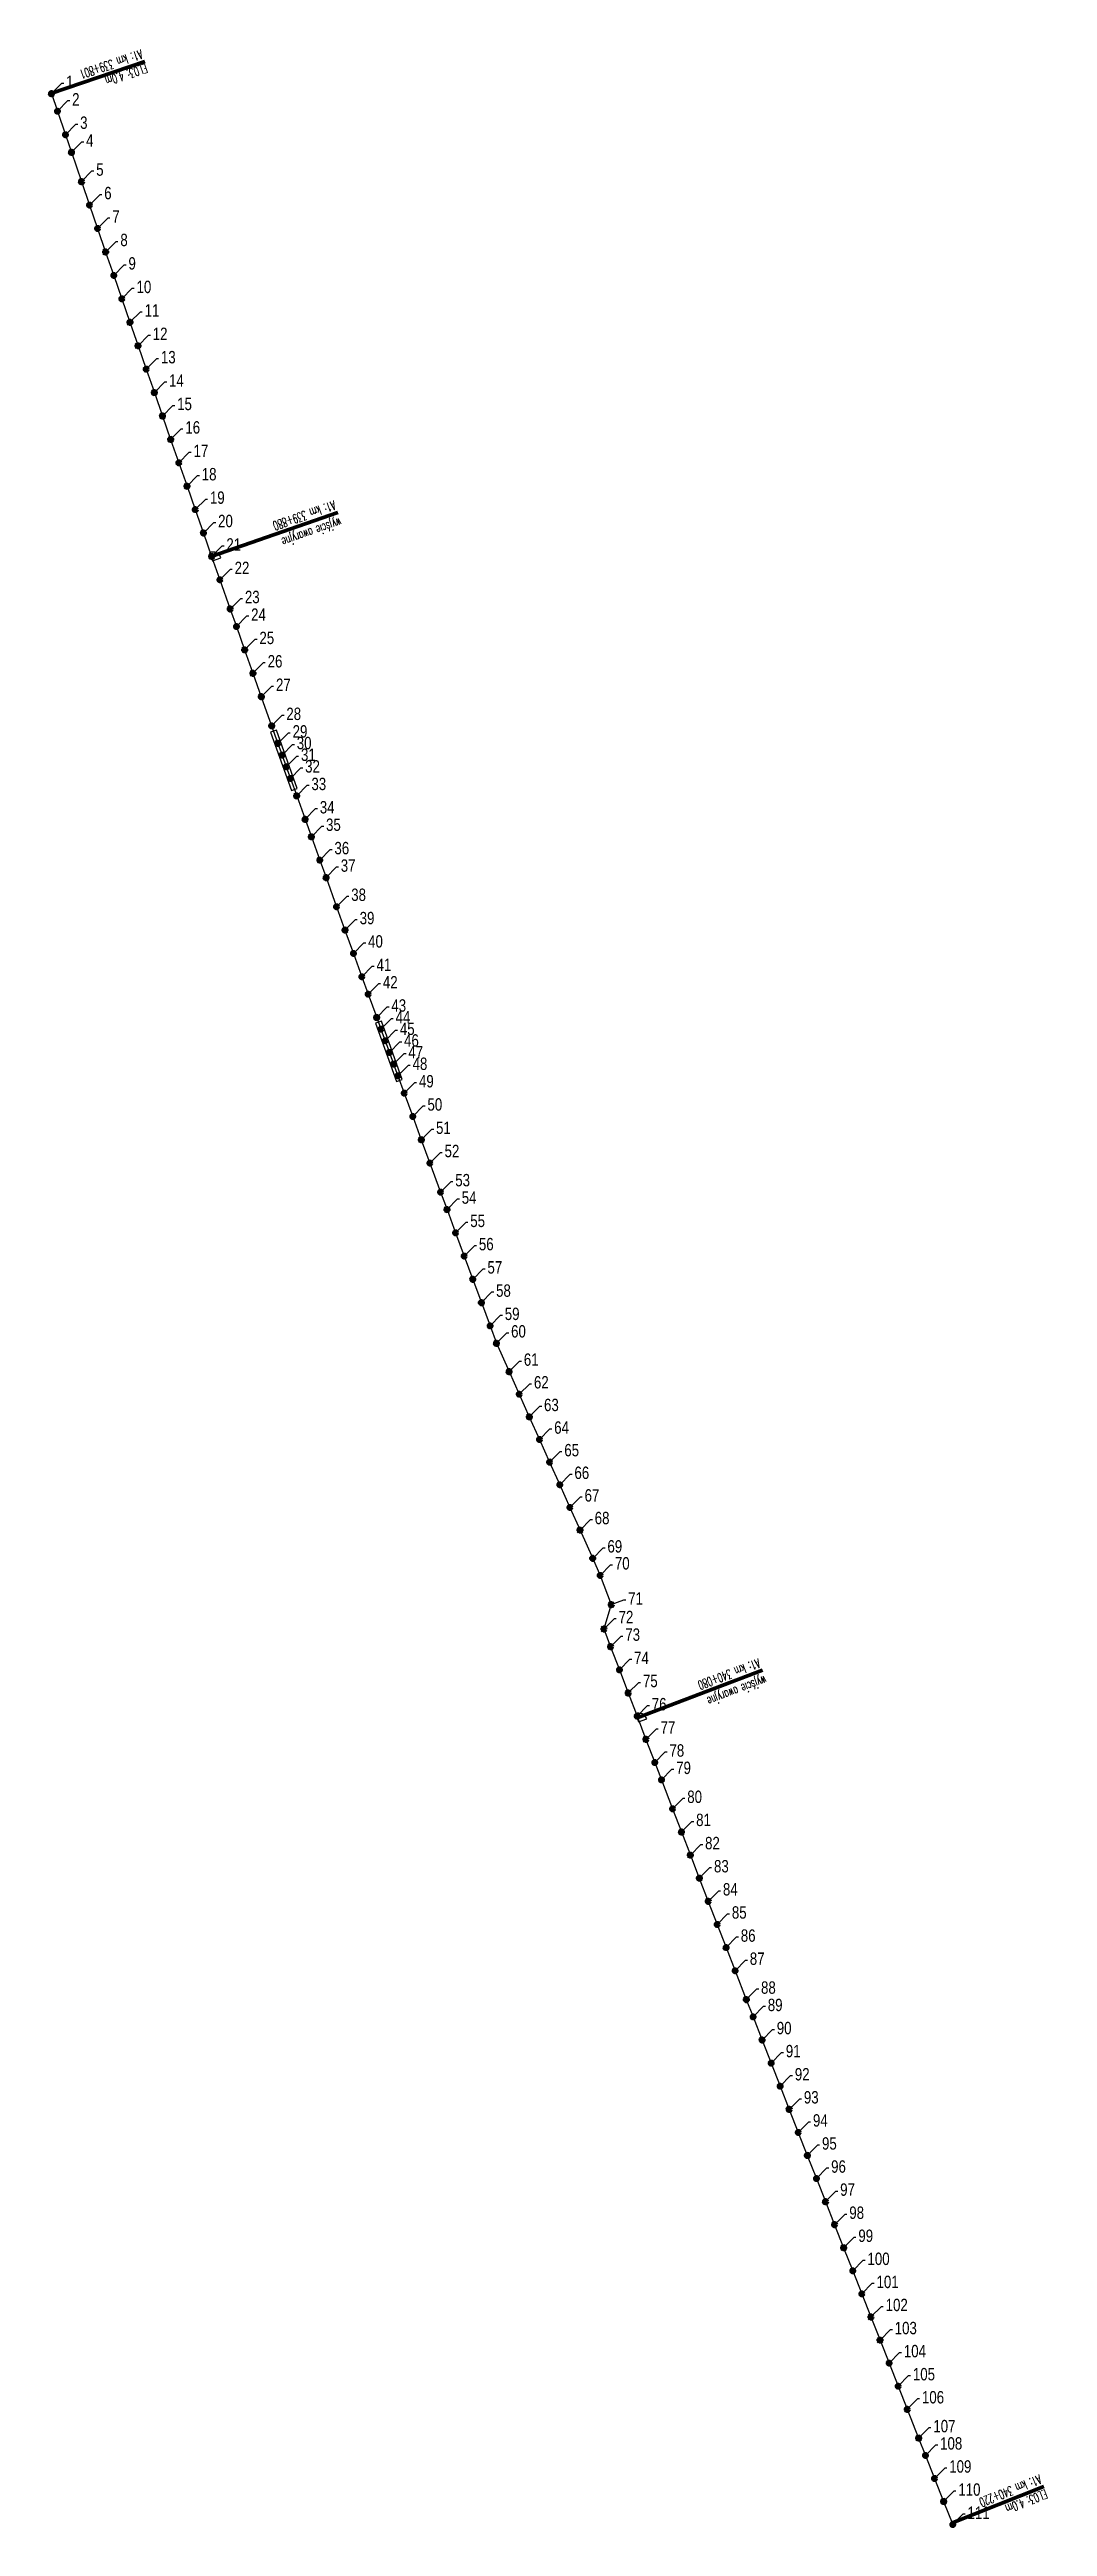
# Model space of a CAD drawing. Header units: metres. Extents: x 7402779 to 7405920, y 5696902 to 5712005.
# Drawn here: x 7403255.8 to 7403416.6, y 5707933.1 to 5708332.7 of the extents above; entities that cross this region are included whole.
import ezdxf

# ---------------------------------------------------------------- set-up
doc = ezdxf.new("R2010")
doc.units = ezdxf.units.M
for name, color, linetype in [('Drzwi ewakuacyjne', 100, 'Continuous'), ('Drzwi ewakuacyjne_opis', 7, 'Continuous'), ('Ekran_akustyczny', 100, 'Continuous'), ('Ekran_akustyczny_4m_opis', 7, 'Continuous'), ('Ekran_akustyczny_pale', 100, 'Continuous'), ('Ekran_akustyczny_pale_opis', 1, 'Continuous'), ('om_konstrukcja', 7, 'Continuous')]:
    doc.layers.add(name, color=color, linetype=linetype)
doc.styles.add('CDMSTYLE', font='CDMSIMPL', dxfattribs={"width": 0.8, "bigfont": 'CDMBIGPL'})
doc.styles.add('simplex 0.60', font='simplex.shx', dxfattribs={"width": 0.6})
doc.dimstyles.new('CDM-ME200MM', dxfattribs={"dimscale": 0.2, "dimtxt": 2.5, "dimasz": 1.5, "dimexe": 1.5, "dimexo": 5, "dimgap": 0.5, "dimtad": 1, "dimdec": 0, "dimlfac": 1000, "dimrnd": 1, "dimzin": 9, "dimtxsty": 'CDMSTYLE', "dimblk": 'OBLIQUE', "dimcen": 2.5, "dimdle": 1.5, "dimclrd": 9, "dimclre": 9, "dimadec": 1, "dimazin": 2, "dimtfac": 1, "dimtdec": 0, "dimtix": 1, "dimtmove": 2, "dimatfit": 3, "dimldrblk": 'NONE', "dimfxl": 1, "dimtvp": 1, "dimtolj": 1, "dimtzin": 0, "dimlwd": 25, "dimlwe": 25, "dimarcsym": 0})

msp = doc.modelspace()

# ---------------------------------------------------------------- texts
at = {"layer": 'Drzwi ewakuacyjne_opis', "lineweight": 100, "char_height": 1.5, "attachment_point": 7, "style": 'simplex 0.60'}
for s, insert, rotation in [('A1: km 339+880', (7403301.54, 5708259.99), 199.3125), ('wyjście awaryjne', (7403302.37, 5708257.65), 199.3125), ('A1: km 340+080', (7403369.96, 5708073.18), 200.7514), ('wyjście awaryjne', (7403370.85, 5708070.86), 200.7514)]:
    msp.add_mtext(s, dxfattribs=dict(at, insert=insert, rotation=rotation))
at = {"layer": 'Ekran_akustyczny_4m_opis', "lineweight": 100, "char_height": 1.5, "attachment_point": 7, "style": 'simplex 0.60'}
for s, insert, rotation in [('A1: km 339+801', (7403270.43, 5708332.74), 198.7589), ('EL03: 4.0m', (7403271.19, 5708330.49), 198.7589), ('A1: km 340+220', (7403415.25, 5707941.51), 201.7489), ('EL03: 4.0m', (7403416.2, 5707939.14), 201.7489)]:
    msp.add_mtext(s, dxfattribs=dict(at, insert=insert, rotation=rotation))
at = {"layer": 'Ekran_akustyczny_pale_opis', "color": 1, "lineweight": 100, "char_height": 2, "attachment_point": 4, "style": 'CDMSTYLE'}
for s, insert in [('1', (7403258.42, 5708327.53)), ('2', (7403259.39, 5708324.69)), ('3', (7403260.68, 5708320.91)), ('4', (7403261.65, 5708318.07)), ('5', (7403263.27, 5708313.34)), ('6', (7403264.56, 5708309.55)), ('7', (7403265.86, 5708305.77)), ('8', (7403267.16, 5708301.99)), ('9', (7403268.47, 5708298.21)), ('10', (7403269.77, 5708294.42)), ('11', (7403271.08, 5708290.64)), ('12', (7403272.38, 5708286.86)), ('13', (7403273.7, 5708283.08)), ('14', (7403275.01, 5708279.31)), ('15', (7403276.32, 5708275.53)), ('16', (7403277.64, 5708271.75)), ('17', (7403278.96, 5708267.97)), ('18', (7403280.28, 5708264.2)), ('19', (7403281.6, 5708260.42)), ('20', (7403282.92, 5708256.65)), ('21', (7403284.25, 5708252.88)), ('22', (7403285.58, 5708249.1)), ('23', (7403287.24, 5708244.39)), ('24', (7403288.24, 5708241.56)), ('25', (7403289.58, 5708237.79)), ('26', (7403290.91, 5708234.02)), ('27', (7403292.25, 5708230.25)), ('28', (7403293.92, 5708225.54)), ('29', (7403294.93, 5708222.71)), ('30', (7403295.6, 5708220.83)), ('31', (7403296.28, 5708218.94)), ('32', (7403296.95, 5708217.06)), ('33', (7403297.96, 5708214.23)), ('34', (7403299.31, 5708210.47)), ('35', (7403300.32, 5708207.65)), ('36', (7403301.67, 5708203.88)), ('37', (7403302.69, 5708201.06)), ('38', (7403304.38, 5708196.35)), ('39', (7403305.74, 5708192.59)), ('40', (7403307.1, 5708188.83)), ('41', (7403308.46, 5708185.07)), ('42', (7403309.48, 5708182.25)), ('43', (7403310.85, 5708178.49)), ('44', (7403311.53, 5708176.61)), ('45', (7403312.22, 5708174.73)), ('46', (7403312.9, 5708172.85)), ('47', (7403313.59, 5708170.97)), ('48', (7403314.27, 5708169.09)), ('49', (7403315.3, 5708166.27)), ('50', (7403316.67, 5708162.52)), ('51', (7403318.05, 5708158.76)), ('52', (7403319.43, 5708155.01)), ('53', (7403321.15, 5708150.31)), ('54', (7403322.19, 5708147.5)), ('55', (7403323.57, 5708143.74)), ('56', (7403324.96, 5708139.99)), ('57', (7403326.34, 5708136.24)), ('58', (7403327.73, 5708132.49)), ('59', (7403329.13, 5708128.74)), ('60', (7403330.15, 5708125.92)), ('61', (7403332.2, 5708121.36)), ('62', (7403333.83, 5708117.7)), ('63', (7403335.46, 5708114.05)), ('64', (7403337.1, 5708110.4)), ('65', (7403338.73, 5708106.75)), ('66', (7403340.36, 5708103.1)), ('67', (7403342, 5708099.45)), ('68', (7403343.63, 5708095.8)), ('69', (7403345.68, 5708091.23)), ('70', (7403346.88, 5708088.49)), ('72', (7403347.48, 5708079.84)), ('71', (7403349.02, 5708082.83)), ('73', (7403348.56, 5708076.99)), ('74', (7403349.98, 5708073.25)), ('75', (7403351.4, 5708069.51)), ('76', (7403352.83, 5708065.77)), ('77', (7403354.25, 5708062.04)), ('78', (7403355.68, 5708058.3)), ('79', (7403356.76, 5708055.5)), ('80', (7403358.55, 5708050.83)), ('81', (7403359.98, 5708047.1)), ('82', (7403361.42, 5708043.36)), ('83', (7403362.86, 5708039.63)), ('84', (7403364.3, 5708035.9)), ('85', (7403365.74, 5708032.17)), ('86', (7403367.18, 5708028.44)), ('87', (7403368.63, 5708024.71)), ('88', (7403370.44, 5708020.05)), ('89', (7403371.53, 5708017.25)), ('90', (7403372.98, 5708013.52)), ('91', (7403374.44, 5708009.8)), ('92', (7403375.89, 5708006.07)), ('93', (7403377.35, 5708002.35)), ('94', (7403378.81, 5707998.62)), ('95', (7403380.27, 5707994.9)), ('96', (7403381.74, 5707991.18)), ('97', (7403383.2, 5707987.46)), ('98', (7403384.67, 5707983.73)), ('99', (7403386.13, 5707980.01)), ('100', (7403387.6, 5707976.29)), ('101', (7403389.06, 5707972.57)), ('102', (7403390.53, 5707968.85)), ('103', (7403391.99, 5707965.12)), ('104', (7403393.46, 5707961.4)), ('105', (7403394.92, 5707957.68)), ('106', (7403396.38, 5707953.96)), ('107', (7403398.22, 5707949.3)), ('108', (7403399.31, 5707946.51)), ('109', (7403400.78, 5707942.79)), ('110', (7403402.25, 5707939.07)), ('111', (7403403.72, 5707935.35))]:
    msp.add_mtext(s, dxfattribs=dict(at, insert=insert))

# ---------------------------------------------------------------- blocks, each defined once
blk = doc.blocks.new('Wyjście awaryjne')
at = {"layer": 'Drzwi ewakuacyjne'}
blk.add_lwpolyline([(0, 0), (-1.4, 0, 0.414214), (0, -1.4)], format="xyb", close=True, dxfattribs=at)
blk = doc.blocks.new('_None')
blk = doc.blocks.new('_OBLIQUE')
at = {"color": 0, "linetype": 'ByBlock'}
blk.add_line((-0.5, -0.5), (0.5, 0.5), dxfattribs=at)

# ---------------------------------------------------------------- linework, layer by layer
at = {"layer": 'Drzwi ewakuacyjne_opis', "lineweight": 100}
for p, q in [((7403302.23, 5708258.05), (7403281.79, 5708250.92)), ((7403370.7, 5708071.26), (7403350.45, 5708063.58))]:
    msp.add_line(p, q, dxfattribs=at)
at = {"layer": 'Ekran_akustyczny', "linetype": 'Continuous', "lineweight": -3}
msp.add_lwpolyline([(7403256.05, 5708325.61), (7403257.02, 5708322.77), (7403258.31, 5708318.98), (7403259.28, 5708316.14), (7403260.9, 5708311.41), (7403262.19, 5708307.63), (7403263.49, 5708303.85), (7403264.79, 5708300.06), (7403266.1, 5708296.28), (7403267.4, 5708292.5), (7403268.71, 5708288.72), (7403270.01, 5708284.94), (7403271.33, 5708281.16), (7403272.64, 5708277.38), (7403273.95, 5708273.6), (7403275.27, 5708269.83), (7403276.59, 5708266.05), (7403277.91, 5708262.27), (7403279.23, 5708258.5), (7403280.55, 5708254.72), (7403281.88, 5708250.95), (7403283.21, 5708247.18), (7403284.87, 5708242.46), (7403285.87, 5708239.63), (7403287.2, 5708235.86), (7403288.54, 5708232.09), (7403289.88, 5708228.32), (7403291.55, 5708223.61), (7403292.56, 5708220.79), (7403293.23, 5708218.9), (7403293.91, 5708217.02), (7403294.58, 5708215.13), (7403295.59, 5708212.31), (7403296.94, 5708208.54), (7403297.95, 5708205.72), (7403299.3, 5708201.96), (7403300.32, 5708199.13), (7403302.01, 5708194.43), (7403303.37, 5708190.67), (7403304.73, 5708186.91), (7403306.09, 5708183.14), (7403307.11, 5708180.32), (7403308.48, 5708176.56), (7403309.16, 5708174.68), (7403309.85, 5708172.8), (7403310.53, 5708170.92), (7403311.22, 5708169.05), (7403311.9, 5708167.17), (7403312.93, 5708164.35), (7403314.3, 5708160.59), (7403315.68, 5708156.84), (7403317.06, 5708153.08), (7403318.78, 5708148.39), (7403319.82, 5708145.57), (7403321.2, 5708141.82), (7403322.59, 5708138.07), (7403323.97, 5708134.32), (7403325.36, 5708130.56), (7403326.76, 5708126.82), (7403327.78, 5708124), (7403329.83, 5708119.43), (7403331.46, 5708115.78), (7403333.09, 5708112.13), (7403334.73, 5708108.48), (7403336.36, 5708104.83), (7403338, 5708101.18), (7403339.63, 5708097.53), (7403341.26, 5708093.87), (7403343.3, 5708089.31), (7403344.51, 5708086.56), (7403346.29, 5708081.84), (7403345.11, 5708077.92), (7403346.19, 5708075.06), (7403347.61, 5708071.32), (7403349.03, 5708067.59), (7403350.46, 5708063.85), (7403351.88, 5708060.11), (7403353.31, 5708056.38), (7403354.39, 5708053.57), (7403356.18, 5708048.91), (7403357.61, 5708045.17), (7403359.05, 5708041.44), (7403360.49, 5708037.71), (7403361.93, 5708033.97), (7403363.37, 5708030.24), (7403364.81, 5708026.51), (7403366.26, 5708022.78), (7403368.07, 5708018.12), (7403369.16, 5708015.33), (7403370.61, 5708011.6), (7403372.07, 5708007.87), (7403373.52, 5708004.15), (7403374.98, 5708000.42), (7403376.44, 5707996.7), (7403377.9, 5707992.98), (7403379.37, 5707989.25), (7403380.83, 5707985.53), (7403382.3, 5707981.81), (7403383.76, 5707978.09), (7403385.23, 5707974.37), (7403386.69, 5707970.64), (7403388.16, 5707966.92), (7403389.62, 5707963.2), (7403391.08, 5707959.48), (7403392.55, 5707955.75), (7403394.01, 5707952.03), (7403395.85, 5707947.38), (7403396.94, 5707944.59), (7403398.41, 5707940.87), (7403399.88, 5707937.15), (7403401.35, 5707933.43)], dxfattribs=at)
at = {"layer": 'Ekran_akustyczny_4m_opis', "lineweight": 100}
for p, q in [((7403271.09, 5708330.78), (7403255.94, 5708325.64)), ((7403416.01, 5707939.59), (7403401.15, 5707933.66))]:
    msp.add_line(p, q, dxfattribs=at)
at = {"layer": 'Ekran_akustyczny_pale', "lineweight": 100}
for centre in [(7403256.05, 5708325.61), (7403257.02, 5708322.77), (7403258.31, 5708318.98), (7403259.28, 5708316.14), (7403260.9, 5708311.41), (7403262.19, 5708307.63), (7403263.49, 5708303.85), (7403264.79, 5708300.06), (7403266.1, 5708296.28), (7403267.4, 5708292.5), (7403268.71, 5708288.72), (7403270.01, 5708284.94), (7403271.33, 5708281.16), (7403272.64, 5708277.38), (7403273.95, 5708273.6), (7403275.27, 5708269.83), (7403276.59, 5708266.05), (7403277.91, 5708262.27), (7403279.23, 5708258.5), (7403280.55, 5708254.72), (7403281.88, 5708250.95), (7403283.21, 5708247.18), (7403284.87, 5708242.46), (7403285.87, 5708239.63), (7403287.2, 5708235.86), (7403288.54, 5708232.09), (7403289.88, 5708228.32), (7403291.55, 5708223.61), (7403292.56, 5708220.79), (7403293.23, 5708218.9), (7403293.91, 5708217.02), (7403294.58, 5708215.13), (7403295.59, 5708212.31), (7403296.94, 5708208.54), (7403297.95, 5708205.72), (7403299.3, 5708201.96), (7403300.32, 5708199.13), (7403302.01, 5708194.43), (7403303.37, 5708190.67), (7403304.73, 5708186.9), (7403306.09, 5708183.14), (7403307.11, 5708180.32), (7403308.48, 5708176.56), (7403309.16, 5708174.68), (7403309.85, 5708172.8), (7403310.53, 5708170.93), (7403311.22, 5708169.05), (7403311.9, 5708167.17), (7403312.93, 5708164.35), (7403314.3, 5708160.59), (7403315.68, 5708156.84), (7403317.06, 5708153.08), (7403318.78, 5708148.39), (7403319.82, 5708145.57), (7403321.2, 5708141.82), (7403322.59, 5708138.07), (7403323.97, 5708134.32), (7403325.36, 5708130.56), (7403326.76, 5708126.81), (7403327.78, 5708124), (7403329.83, 5708119.43), (7403331.46, 5708115.78), (7403333.09, 5708112.13), (7403334.73, 5708108.48), (7403336.36, 5708104.83), (7403337.99, 5708101.18), (7403339.63, 5708097.53), (7403341.26, 5708093.87), (7403343.3, 5708089.31), (7403344.51, 5708086.56), (7403346.29, 5708081.84), (7403345.11, 5708077.91), (7403346.19, 5708075.06), (7403347.61, 5708071.32), (7403349.03, 5708067.59), (7403350.46, 5708063.85), (7403351.88, 5708060.11), (7403353.31, 5708056.37), (7403354.39, 5708053.57), (7403356.18, 5708048.9), (7403357.61, 5708045.17), (7403359.05, 5708041.44), (7403360.49, 5708037.71), (7403361.93, 5708033.97), (7403363.37, 5708030.24), (7403364.81, 5708026.51), (7403366.26, 5708022.78), (7403368.07, 5708018.12), (7403369.16, 5708015.33), (7403370.61, 5708011.6), (7403372.07, 5708007.87), (7403373.52, 5708004.15), (7403374.98, 5708000.42), (7403376.44, 5707996.7), (7403377.9, 5707992.98), (7403379.37, 5707989.25), (7403380.83, 5707985.53), (7403382.3, 5707981.81), (7403383.76, 5707978.09), (7403385.23, 5707974.37), (7403386.69, 5707970.64), (7403388.16, 5707966.92), (7403389.62, 5707963.2), (7403391.08, 5707959.48), (7403392.55, 5707955.75), (7403394.01, 5707952.03), (7403395.85, 5707947.38), (7403396.94, 5707944.59), (7403398.41, 5707940.87), (7403399.88, 5707937.15), (7403401.35, 5707933.43)]:
    msp.add_circle(centre, 0.3, dxfattribs=at)
at = {"layer": 'om_konstrukcja', "color": 2, "lineweight": -3, "extrusion": (-0.000316549, -0.000113008, 1), "elevation": -2988.59}
for points in [[(7403291.02, 5708222.28), (7403294.38, 5708212.86), (7403295.32, 5708213.2), (7403291.96, 5708222.61)], [(7403307.94, 5708175.35), (7403311.3, 5708165.94), (7403312.24, 5708166.27), (7403308.88, 5708175.69)]]:
    msp.add_lwpolyline(points, close=True, dxfattribs=at)

# ---------------------------------------------------------------- block references
at = {"layer": 'Drzwi ewakuacyjne', "lineweight": 100}
for p, rotation in [((7403282.02, 5708250.26), 199.3243135863375), ((7403350.7, 5708062.93), 200.9714415517217)]:
    msp.add_blockref('Wyjście awaryjne', p, dxfattribs=dict(at, rotation=rotation))

msp.set_redraw_order([(e.dxf.handle, doc.entitydb.next_handle()) for e in msp.query("TEXT MTEXT ATTDEF DIMENSION ARC_DIMENSION")])  # texts and dimensions are drawn at this point

# ---------------------------------------------------------------- leaders
at = {"layer": 'Ekran_akustyczny_pale_opis', "color": 1, "lineweight": 100, "annotation_type": 0, "has_hookline": 1, "hookline_direction": 0}
for points, text_width in [([(7403256.05, 5708325.61), (7403257.74, 5708327.32), (7403258.04, 5708327.32)], 0.381), ([(7403257.02, 5708322.77), (7403258.71, 5708324.48), (7403259.01, 5708324.48)], 1.07), ([(7403258.31, 5708318.98), (7403260, 5708320.7), (7403260.3, 5708320.7)], 1.07), ([(7403259.28, 5708316.14), (7403260.97, 5708317.86), (7403261.27, 5708317.86)], 1.14), ([(7403260.9, 5708311.41), (7403262.59, 5708313.13), (7403262.89, 5708313.13)], 1.07), ([(7403262.19, 5708307.63), (7403263.89, 5708309.34), (7403264.19, 5708309.34)], 0.99), ([(7403263.49, 5708303.85), (7403265.18, 5708305.56), (7403265.48, 5708305.56)], 1.07), ([(7403264.79, 5708300.06), (7403266.48, 5708301.78), (7403266.78, 5708301.78)], 1.07), ([(7403266.1, 5708296.28), (7403267.79, 5708297.99), (7403268.09, 5708297.99)], 0.99), ([(7403267.4, 5708292.5), (7403269.09, 5708294.21), (7403269.39, 5708294.21)], 2.29), ([(7403268.71, 5708288.72), (7403270.4, 5708290.43), (7403270.7, 5708290.43)], 1.6), ([(7403270.01, 5708284.94), (7403271.71, 5708286.65), (7403272.01, 5708286.65)], 2.29), ([(7403271.33, 5708281.16), (7403273.02, 5708282.87), (7403273.32, 5708282.87)], 2.29), ([(7403272.64, 5708277.38), (7403274.33, 5708279.09), (7403274.63, 5708279.09)], 2.36), ([(7403273.95, 5708273.6), (7403275.64, 5708275.32), (7403275.94, 5708275.32)], 2.29), ([(7403275.27, 5708269.83), (7403276.96, 5708271.54), (7403277.26, 5708271.54)], 2.21), ([(7403276.59, 5708266.05), (7403278.28, 5708267.76), (7403278.58, 5708267.76)], 2.29), ([(7403277.91, 5708262.27), (7403279.6, 5708263.99), (7403279.9, 5708263.99)], 2.29), ([(7403279.23, 5708258.5), (7403280.92, 5708260.21), (7403281.22, 5708260.21)], 2.21), ([(7403280.55, 5708254.72), (7403282.25, 5708256.44), (7403282.55, 5708256.44)], 2.59), ([(7403281.88, 5708250.95), (7403283.57, 5708252.66), (7403283.87, 5708252.66)], 1.9), ([(7403283.21, 5708247.18), (7403284.9, 5708248.89), (7403285.2, 5708248.89)], 2.59), ([(7403284.87, 5708242.46), (7403286.56, 5708244.18), (7403286.86, 5708244.18)], 2.59), ([(7403285.87, 5708239.63), (7403287.56, 5708241.35), (7403287.86, 5708241.35)], 2.67), ([(7403287.2, 5708235.86), (7403288.9, 5708237.58), (7403289.2, 5708237.58)], 2.59), ([(7403288.54, 5708232.09), (7403290.23, 5708233.81), (7403290.53, 5708233.81)], 2.51), ([(7403289.88, 5708228.32), (7403291.57, 5708230.04), (7403291.87, 5708230.04)], 2.59), ([(7403291.55, 5708223.61), (7403293.25, 5708225.32), (7403293.55, 5708225.32)], 2.59), ([(7403292.56, 5708220.79), (7403294.25, 5708222.5), (7403294.55, 5708222.5)], 2.51), ([(7403293.23, 5708218.9), (7403294.92, 5708220.62), (7403295.22, 5708220.62)], 2.59), ([(7403293.91, 5708217.02), (7403295.6, 5708218.73), (7403295.9, 5708218.73)], 1.9), ([(7403294.58, 5708215.13), (7403296.27, 5708216.85), (7403296.57, 5708216.85)], 2.59), ([(7403295.59, 5708212.31), (7403297.28, 5708214.02), (7403297.58, 5708214.02)], 2.59), ([(7403296.94, 5708208.54), (7403298.63, 5708210.26), (7403298.93, 5708210.26)], 2.67), ([(7403297.95, 5708205.72), (7403299.64, 5708207.43), (7403299.94, 5708207.43)], 2.59), ([(7403299.3, 5708201.96), (7403300.99, 5708203.67), (7403301.29, 5708203.67)], 2.51), ([(7403300.32, 5708199.13), (7403302.01, 5708200.85), (7403302.31, 5708200.85)], 2.59), ([(7403302.01, 5708194.43), (7403303.7, 5708196.14), (7403304, 5708196.14)], 2.59), ([(7403303.37, 5708190.67), (7403305.06, 5708192.38), (7403305.36, 5708192.38)], 2.51), ([(7403304.73, 5708186.9), (7403306.42, 5708188.62), (7403306.72, 5708188.62)], 2.59), ([(7403306.09, 5708183.14), (7403307.78, 5708184.86), (7403308.08, 5708184.86)], 1.9), ([(7403307.11, 5708180.32), (7403308.81, 5708182.04), (7403309.11, 5708182.04)], 2.59), ([(7403308.48, 5708176.56), (7403310.17, 5708178.28), (7403310.47, 5708178.28)], 2.59), ([(7403309.16, 5708174.68), (7403310.85, 5708176.4), (7403311.15, 5708176.4)], 2.67), ([(7403309.85, 5708172.8), (7403311.54, 5708174.52), (7403311.84, 5708174.52)], 2.59), ([(7403310.53, 5708170.93), (7403312.22, 5708172.64), (7403312.52, 5708172.64)], 2.51), ([(7403311.22, 5708169.05), (7403312.91, 5708170.76), (7403313.21, 5708170.76)], 2.59), ([(7403311.9, 5708167.17), (7403313.59, 5708168.88), (7403313.89, 5708168.88)], 2.59), ([(7403312.93, 5708164.35), (7403314.62, 5708166.06), (7403314.92, 5708166.06)], 2.51), ([(7403314.3, 5708160.59), (7403316, 5708162.31), (7403316.3, 5708162.31)], 2.59), ([(7403315.68, 5708156.84), (7403317.37, 5708158.55), (7403317.67, 5708158.55)], 1.9), ([(7403317.06, 5708153.08), (7403318.75, 5708154.79), (7403319.05, 5708154.79)], 2.59), ([(7403318.78, 5708148.39), (7403320.47, 5708150.1), (7403320.77, 5708150.1)], 2.59), ([(7403319.82, 5708145.57), (7403321.51, 5708147.29), (7403321.81, 5708147.29)], 2.67), ([(7403321.2, 5708141.82), (7403322.89, 5708143.53), (7403323.19, 5708143.53)], 2.59), ([(7403322.59, 5708138.07), (7403324.28, 5708139.78), (7403324.58, 5708139.78)], 2.51), ([(7403323.97, 5708134.32), (7403325.67, 5708136.03), (7403325.97, 5708136.03)], 2.59), ([(7403325.36, 5708130.56), (7403327.06, 5708132.28), (7403327.36, 5708132.28)], 2.59), ([(7403326.76, 5708126.81), (7403328.45, 5708128.53), (7403328.75, 5708128.53)], 2.51), ([(7403327.78, 5708124), (7403329.47, 5708125.71), (7403329.77, 5708125.71)], 2.59), ([(7403329.83, 5708119.43), (7403331.52, 5708121.14), (7403331.82, 5708121.14)], 1.9), ([(7403331.46, 5708115.78), (7403333.15, 5708117.49), (7403333.45, 5708117.49)], 2.59), ([(7403333.09, 5708112.13), (7403334.78, 5708113.84), (7403335.08, 5708113.84)], 2.59), ([(7403334.73, 5708108.48), (7403336.42, 5708110.19), (7403336.72, 5708110.19)], 2.67), ([(7403336.36, 5708104.83), (7403338.05, 5708106.54), (7403338.35, 5708106.54)], 2.59), ([(7403337.99, 5708101.18), (7403339.69, 5708102.89), (7403339.99, 5708102.89)], 2.51), ([(7403339.63, 5708097.53), (7403341.32, 5708099.24), (7403341.62, 5708099.24)], 2.59), ([(7403341.26, 5708093.87), (7403342.95, 5708095.59), (7403343.25, 5708095.59)], 2.59), ([(7403343.3, 5708089.31), (7403345, 5708091.02), (7403345.3, 5708091.02)], 2.51), ([(7403344.51, 5708086.56), (7403346.2, 5708088.28), (7403346.5, 5708088.28)], 2.59), ([(7403346.29, 5708081.84), (7403348.34, 5708082.62), (7403348.64, 5708082.62)], 1.9), ([(7403345.11, 5708077.91), (7403346.8, 5708079.63), (7403347.1, 5708079.63)], 2.59), ([(7403346.19, 5708075.06), (7403347.88, 5708076.78), (7403348.18, 5708076.78)], 2.59), ([(7403347.61, 5708071.32), (7403349.3, 5708073.04), (7403349.6, 5708073.04)], 2.67), ([(7403349.03, 5708067.59), (7403350.72, 5708069.3), (7403351.02, 5708069.3)], 2.59), ([(7403350.46, 5708063.85), (7403352.15, 5708065.56), (7403352.45, 5708065.56)], 2.51), ([(7403351.88, 5708060.11), (7403353.58, 5708061.82), (7403353.88, 5708061.82)], 2.59), ([(7403353.31, 5708056.37), (7403355, 5708058.09), (7403355.3, 5708058.09)], 2.59), ([(7403354.39, 5708053.57), (7403356.08, 5708055.29), (7403356.38, 5708055.29)], 2.51), ([(7403356.18, 5708048.9), (7403357.87, 5708050.62), (7403358.17, 5708050.62)], 2.59), ([(7403357.61, 5708045.17), (7403359.3, 5708046.88), (7403359.6, 5708046.88)], 1.9), ([(7403359.05, 5708041.44), (7403360.74, 5708043.15), (7403361.04, 5708043.15)], 2.59), ([(7403360.49, 5708037.71), (7403362.18, 5708039.42), (7403362.48, 5708039.42)], 2.59), ([(7403361.93, 5708033.97), (7403363.62, 5708035.69), (7403363.92, 5708035.69)], 2.67), ([(7403363.37, 5708030.24), (7403365.06, 5708031.96), (7403365.36, 5708031.96)], 2.59), ([(7403364.81, 5708026.51), (7403366.5, 5708028.23), (7403366.8, 5708028.23)], 2.51), ([(7403366.26, 5708022.78), (7403367.95, 5708024.5), (7403368.25, 5708024.5)], 2.59), ([(7403368.07, 5708018.12), (7403369.76, 5708019.84), (7403370.06, 5708019.84)], 2.59), ([(7403369.16, 5708015.33), (7403370.85, 5708017.04), (7403371.15, 5708017.04)], 2.51), ([(7403370.61, 5708011.6), (7403372.3, 5708013.31), (7403372.6, 5708013.31)], 2.59), ([(7403372.07, 5708007.87), (7403373.76, 5708009.59), (7403374.06, 5708009.59)], 1.9), ([(7403373.52, 5708004.15), (7403375.21, 5708005.86), (7403375.51, 5708005.86)], 2.59), ([(7403374.98, 5708000.42), (7403376.67, 5708002.14), (7403376.97, 5708002.14)], 2.59), ([(7403376.44, 5707996.7), (7403378.13, 5707998.41), (7403378.43, 5707998.41)], 2.67), ([(7403377.9, 5707992.98), (7403379.59, 5707994.69), (7403379.89, 5707994.69)], 2.59), ([(7403379.37, 5707989.25), (7403381.06, 5707990.97), (7403381.36, 5707990.97)], 2.51), ([(7403380.83, 5707985.53), (7403382.52, 5707987.24), (7403382.82, 5707987.24)], 2.59), ([(7403382.3, 5707981.81), (7403383.99, 5707983.52), (7403384.29, 5707983.52)], 2.59), ([(7403383.76, 5707978.09), (7403385.45, 5707979.8), (7403385.75, 5707979.8)], 2.51), ([(7403385.23, 5707974.37), (7403386.92, 5707976.08), (7403387.22, 5707976.08)], 3.81), ([(7403386.69, 5707970.64), (7403388.38, 5707972.36), (7403388.68, 5707972.36)], 3.12), ([(7403388.16, 5707966.92), (7403389.85, 5707968.63), (7403390.15, 5707968.63)], 3.81), ([(7403389.62, 5707963.2), (7403391.31, 5707964.91), (7403391.61, 5707964.91)], 3.81), ([(7403391.08, 5707959.48), (7403392.78, 5707961.19), (7403393.08, 5707961.19)], 3.89), ([(7403392.55, 5707955.75), (7403394.24, 5707957.47), (7403394.54, 5707957.47)], 3.81), ([(7403394.01, 5707952.03), (7403395.71, 5707953.75), (7403396.01, 5707953.75)], 3.73), ([(7403395.85, 5707947.38), (7403397.54, 5707949.09), (7403397.84, 5707949.09)], 3.81), ([(7403396.94, 5707944.59), (7403398.64, 5707946.3), (7403398.94, 5707946.3)], 3.81), ([(7403398.41, 5707940.87), (7403400.1, 5707942.58), (7403400.4, 5707942.58)], 3.73), ([(7403399.88, 5707937.15), (7403401.57, 5707938.86), (7403401.87, 5707938.86)], 3.5), ([(7403401.35, 5707933.43), (7403403.04, 5707935.14), (7403403.34, 5707935.14)], 2.82)]:
    msp.add_leader(points, dimstyle='CDM-ME200MM', override={"dimtxt": 3.5, "dimgap": 0.5, "dimtad": 0, "dimzin": 0, "dimclrd": 1}, dxfattribs=dict(at, text_width=text_width))

doc.saveas('drawing.dxf')
